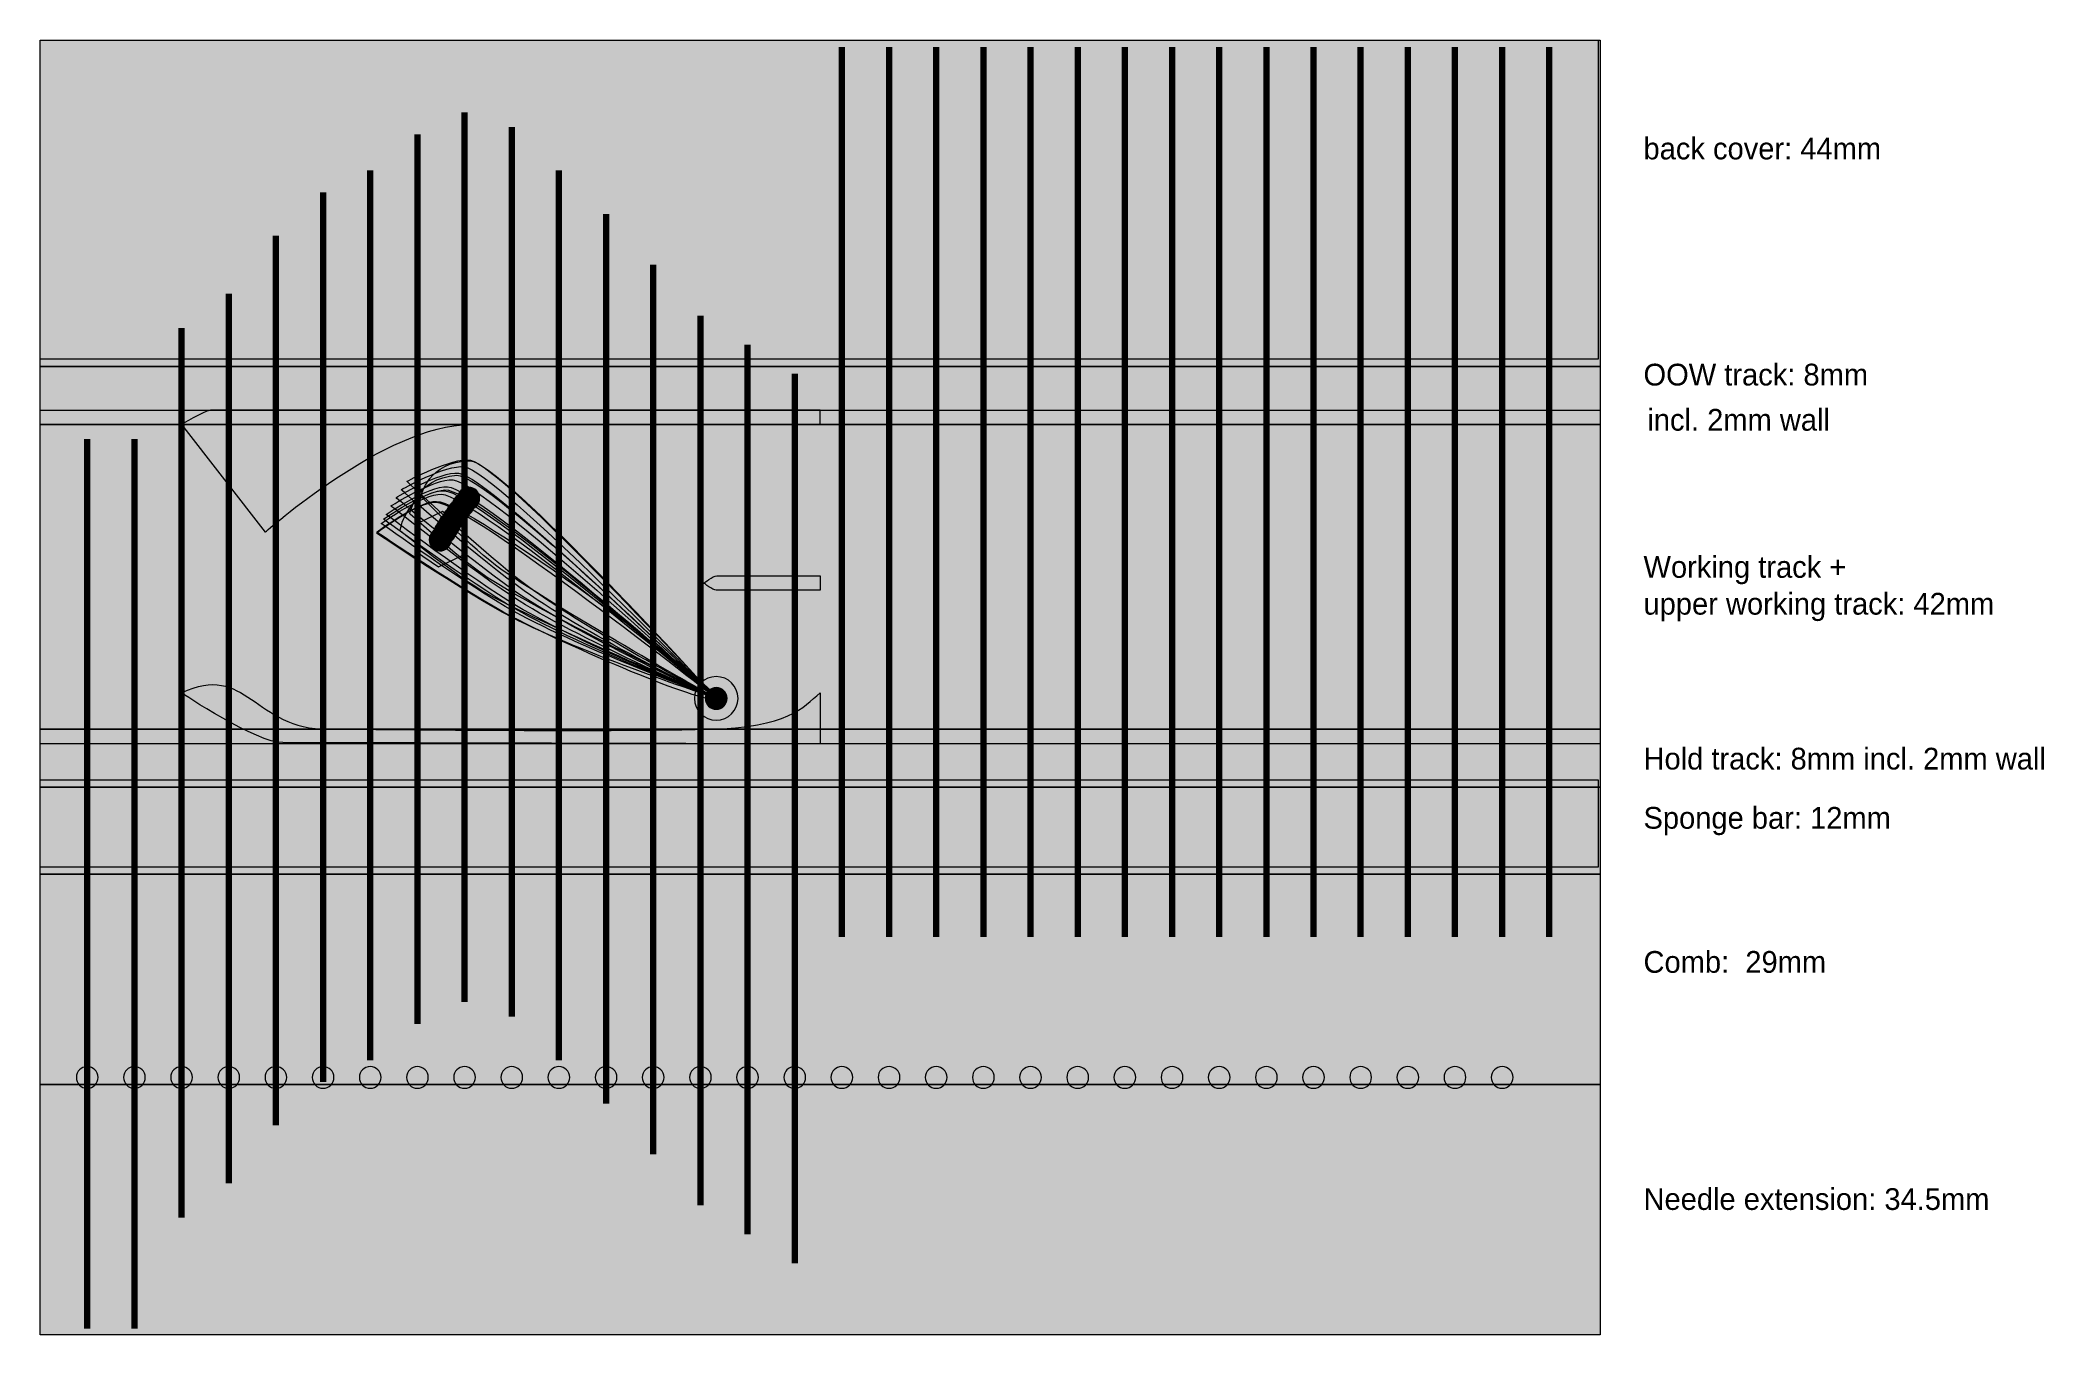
# Model space of a CAD drawing. Header units: inches. Extents: x 0 to 276, y -178 to 0.
import ezdxf

# ---------------------------------------------------------------- set-up
doc = ezdxf.new("R2010")
doc.units = ezdxf.units.IN
doc.header["$MEASUREMENT"] = 0
for name, color, linetype in [('Bed Zones', 7, 'Continuous'), ('Cams', 7, 'Continuous'), ('Needles', 7, 'Continuous'), ('Notes', 7, 'Continuous')]:
    doc.layers.add(name, color=color, linetype=linetype)

msp = doc.modelspace()

# ---------------------------------------------------------------- texts
at = {"layer": 'Notes', "color": 179, "true_color": 0x231f20, "char_height": 2.9972, "attachment_point": 7}
for s, insert in [('\\fMyriad Pro|b0|i0|c0|p34;\\W1;back cover: 44mm', (220.98, -16.49)), ('\\fMyriad Pro|b0|i0|c0|p34;\\W1;OOW track: 8mm', (220.98, -47.66)), ('\\fMyriad Pro|b0|i0|c0|p34;\\W1;incl. 2mm wall', (221.51, -53.89)), ('\\fMyriad Pro|b0|i0|c0|p34;\\W1;Working track + ', (220.98, -75.03)), ('\\fMyriad Pro|b0|i0|c0|p34;\\W1;upper working track: 42mm', (220.98, -80.11)), ('\\fMyriad Pro|b0|i0|c0|p34;\\W1;Hold track: 8mm incl. 2mm wall ', (220.98, -100.6)), ('\\fMyriad Pro|b0|i0|c0|p34;\\W1;Sponge bar: 12mm', (220.98, -109.62)), ('\\fMyriad Pro|b0|i0|c0|p34;\\W1;Comb:  29mm', (220.98, -128.62)), ('\\fMyriad Pro|b0|i0|c0|p34;\\W1;Needle extension: 34.5mm', (220.98, -161.31))]:
    msp.add_mtext(s, dxfattribs=dict(at, insert=insert))

# ---------------------------------------------------------------- blocks, each defined once
blk = doc.blocks.new('block 2')
at = {"layer": 'Bed Zones', "lineweight": 0}
for points in [[(8, -143), (8, -143.83), (7.33, -144.5), (6.5, -144.5), (5.67, -144.5), (5, -143.83), (5, -143), (5, -142.17), (5.67, -141.5), (6.5, -141.5), (7.33, -141.5), (8, -142.17), (8, -143)], [(14.5, -143), (14.5, -143.83), (13.83, -144.5), (13, -144.5), (12.17, -144.5), (11.5, -143.83), (11.5, -143), (11.5, -142.17), (12.17, -141.5), (13, -141.5), (13.83, -141.5), (14.5, -142.17), (14.5, -143)], [(21, -143), (21, -143.83), (20.33, -144.5), (19.5, -144.5), (18.67, -144.5), (18, -143.83), (18, -143), (18, -142.17), (18.67, -141.5), (19.5, -141.5), (20.33, -141.5), (21, -142.17), (21, -143)], [(27.5, -143), (27.5, -143.83), (26.83, -144.5), (26, -144.5), (25.17, -144.5), (24.5, -143.83), (24.5, -143), (24.5, -142.17), (25.17, -141.5), (26, -141.5), (26.83, -141.5), (27.5, -142.17), (27.5, -143)], [(34, -143), (34, -143.83), (33.33, -144.5), (32.5, -144.5), (31.67, -144.5), (31, -143.83), (31, -143), (31, -142.17), (31.67, -141.5), (32.5, -141.5), (33.33, -141.5), (34, -142.17), (34, -143)], [(40.5, -143), (40.5, -143.83), (39.83, -144.5), (39, -144.5), (38.17, -144.5), (37.5, -143.83), (37.5, -143), (37.5, -142.17), (38.17, -141.5), (39, -141.5), (39.83, -141.5), (40.5, -142.17), (40.5, -143)], [(47, -143), (47, -143.83), (46.33, -144.5), (45.5, -144.5), (44.67, -144.5), (44, -143.83), (44, -143), (44, -142.17), (44.67, -141.5), (45.5, -141.5), (46.33, -141.5), (47, -142.17), (47, -143)], [(53.5, -143), (53.5, -143.83), (52.83, -144.5), (52, -144.5), (51.17, -144.5), (50.5, -143.83), (50.5, -143), (50.5, -142.17), (51.17, -141.5), (52, -141.5), (52.83, -141.5), (53.5, -142.17), (53.5, -143)], [(60, -143), (60, -143.83), (59.33, -144.5), (58.5, -144.5), (57.67, -144.5), (57, -143.83), (57, -143), (57, -142.17), (57.67, -141.5), (58.5, -141.5), (59.33, -141.5), (60, -142.17), (60, -143)], [(66.5, -143), (66.5, -143.83), (65.83, -144.5), (65, -144.5), (64.17, -144.5), (63.5, -143.83), (63.5, -143), (63.5, -142.17), (64.17, -141.5), (65, -141.5), (65.83, -141.5), (66.5, -142.17), (66.5, -143)], [(73, -143), (73, -143.83), (72.33, -144.5), (71.5, -144.5), (70.67, -144.5), (70, -143.83), (70, -143), (70, -142.17), (70.67, -141.5), (71.5, -141.5), (72.33, -141.5), (73, -142.17), (73, -143)], [(79.5, -143), (79.5, -143.83), (78.83, -144.5), (78, -144.5), (77.17, -144.5), (76.5, -143.83), (76.5, -143), (76.5, -142.17), (77.17, -141.5), (78, -141.5), (78.83, -141.5), (79.5, -142.17), (79.5, -143)], [(86, -143), (86, -143.83), (85.33, -144.5), (84.5, -144.5), (83.67, -144.5), (83, -143.83), (83, -143), (83, -142.17), (83.67, -141.5), (84.5, -141.5), (85.33, -141.5), (86, -142.17), (86, -143)], [(92.5, -143), (92.5, -143.83), (91.83, -144.5), (91, -144.5), (90.17, -144.5), (89.5, -143.83), (89.5, -143), (89.5, -142.17), (90.17, -141.5), (91, -141.5), (91.83, -141.5), (92.5, -142.17), (92.5, -143)], [(99, -143), (99, -143.83), (98.33, -144.5), (97.5, -144.5), (96.67, -144.5), (96, -143.83), (96, -143), (96, -142.17), (96.67, -141.5), (97.5, -141.5), (98.33, -141.5), (99, -142.17), (99, -143)], [(105.5, -143), (105.5, -143.83), (104.83, -144.5), (104, -144.5), (103.17, -144.5), (102.5, -143.83), (102.5, -143), (102.5, -142.17), (103.17, -141.5), (104, -141.5), (104.83, -141.5), (105.5, -142.17), (105.5, -143)], [(112, -143), (112, -143.83), (111.33, -144.5), (110.5, -144.5), (109.67, -144.5), (109, -143.83), (109, -143), (109, -142.17), (109.67, -141.5), (110.5, -141.5), (111.33, -141.5), (112, -142.17), (112, -143)], [(118.5, -143), (118.5, -143.83), (117.83, -144.5), (117, -144.5), (116.17, -144.5), (115.5, -143.83), (115.5, -143), (115.5, -142.17), (116.17, -141.5), (117, -141.5), (117.83, -141.5), (118.5, -142.17), (118.5, -143)], [(125, -143), (125, -143.83), (124.33, -144.5), (123.5, -144.5), (122.67, -144.5), (122, -143.83), (122, -143), (122, -142.17), (122.67, -141.5), (123.5, -141.5), (124.33, -141.5), (125, -142.17), (125, -143)], [(131.5, -143), (131.5, -143.83), (130.83, -144.5), (130, -144.5), (129.17, -144.5), (128.5, -143.83), (128.5, -143), (128.5, -142.17), (129.17, -141.5), (130, -141.5), (130.83, -141.5), (131.5, -142.17), (131.5, -143)], [(138, -143), (138, -143.83), (137.33, -144.5), (136.5, -144.5), (135.67, -144.5), (135, -143.83), (135, -143), (135, -142.17), (135.67, -141.5), (136.5, -141.5), (137.33, -141.5), (138, -142.17), (138, -143)], [(144.5, -143), (144.5, -143.83), (143.83, -144.5), (143, -144.5), (142.17, -144.5), (141.5, -143.83), (141.5, -143), (141.5, -142.17), (142.17, -141.5), (143, -141.5), (143.83, -141.5), (144.5, -142.17), (144.5, -143)], [(151, -143), (151, -143.83), (150.33, -144.5), (149.5, -144.5), (148.67, -144.5), (148, -143.83), (148, -143), (148, -142.17), (148.67, -141.5), (149.5, -141.5), (150.33, -141.5), (151, -142.17), (151, -143)], [(157.5, -143), (157.5, -143.83), (156.83, -144.5), (156, -144.5), (155.17, -144.5), (154.5, -143.83), (154.5, -143), (154.5, -142.17), (155.17, -141.5), (156, -141.5), (156.83, -141.5), (157.5, -142.17), (157.5, -143)], [(164, -143), (164, -143.83), (163.33, -144.5), (162.5, -144.5), (161.67, -144.5), (161, -143.83), (161, -143), (161, -142.17), (161.67, -141.5), (162.5, -141.5), (163.33, -141.5), (164, -142.17), (164, -143)], [(170.5, -143), (170.5, -143.83), (169.83, -144.5), (169, -144.5), (168.17, -144.5), (167.5, -143.83), (167.5, -143), (167.5, -142.17), (168.17, -141.5), (169, -141.5), (169.83, -141.5), (170.5, -142.17), (170.5, -143)], [(177, -143), (177, -143.83), (176.33, -144.5), (175.5, -144.5), (174.67, -144.5), (174, -143.83), (174, -143), (174, -142.17), (174.67, -141.5), (175.5, -141.5), (176.33, -141.5), (177, -142.17), (177, -143)], [(183.5, -143), (183.5, -143.83), (182.83, -144.5), (182, -144.5), (181.17, -144.5), (180.5, -143.83), (180.5, -143), (180.5, -142.17), (181.17, -141.5), (182, -141.5), (182.83, -141.5), (183.5, -142.17), (183.5, -143)], [(190, -143), (190, -143.83), (189.33, -144.5), (188.5, -144.5), (187.67, -144.5), (187, -143.83), (187, -143), (187, -142.17), (187.67, -141.5), (188.5, -141.5), (189.33, -141.5), (190, -142.17), (190, -143)], [(196.5, -143), (196.5, -143.83), (195.83, -144.5), (195, -144.5), (194.17, -144.5), (193.5, -143.83), (193.5, -143), (193.5, -142.17), (194.17, -141.5), (195, -141.5), (195.83, -141.5), (196.5, -142.17), (196.5, -143)], [(203, -143), (203, -143.83), (202.33, -144.5), (201.5, -144.5), (200.67, -144.5), (200, -143.83), (200, -143), (200, -142.17), (200.67, -141.5), (201.5, -141.5), (202.33, -141.5), (203, -142.17), (203, -143)]]:
    blk.add_open_spline(points, degree=3, knots=[0, 0, 0, 0, 1, 1, 1, 2, 2, 2, 3, 3, 3, 4, 4, 4, 4], dxfattribs=at)
blk = doc.blocks.new('block 3')
at = {"layer": 'Needles', "color": 197, "lineweight": 158, "true_color": 0x652c90}
blk.add_lwpolyline([(6.5, -55), (6.5, -99)], dxfattribs=at)
at = {"layer": 'Needles', "color": 179, "lineweight": 158, "true_color": 0x231f20}
blk.add_lwpolyline([(6.5, -99), (6.5, -102.85)], dxfattribs=at)
at = {"layer": 'Needles', "color": 114, "lineweight": 158, "true_color": 0x00a550}
blk.add_lwpolyline([(6.5, -102.85), (6.5, -168.1)], dxfattribs=at)
at = {"layer": 'Needles', "color": 140, "lineweight": 158, "true_color": 0x00adef}
blk.add_lwpolyline([(6.5, -158.6), (6.5, -168.1)], dxfattribs=at)
at = {"layer": 'Needles', "color": 240, "lineweight": 158, "true_color": 0xed1c24}
blk.add_lwpolyline([(6.5, -168.1), (6.5, -177.6)], dxfattribs=at)
blk = doc.blocks.new('block 4')
at = {"layer": 'Needles', "color": 197, "lineweight": 158, "true_color": 0x652c90}
blk.add_lwpolyline([(13, -55), (13, -99)], dxfattribs=at)
at = {"layer": 'Needles', "color": 179, "lineweight": 158, "true_color": 0x231f20}
blk.add_lwpolyline([(13, -99), (13, -102.85)], dxfattribs=at)
at = {"layer": 'Needles', "color": 114, "lineweight": 158, "true_color": 0x00a550}
blk.add_lwpolyline([(13, -102.85), (13, -168.1)], dxfattribs=at)
at = {"layer": 'Needles', "color": 140, "lineweight": 158, "true_color": 0x00adef}
blk.add_lwpolyline([(13, -158.6), (13, -168.1)], dxfattribs=at)
at = {"layer": 'Needles', "color": 240, "lineweight": 158, "true_color": 0xed1c24}
blk.add_lwpolyline([(13, -168.1), (13, -177.6)], dxfattribs=at)
blk = doc.blocks.new('block 5')
at = {"layer": 'Needles', "color": 197, "lineweight": 158, "true_color": 0x652c90}
blk.add_lwpolyline([(19.5, -39.7), (19.5, -83.7)], dxfattribs=at)
at = {"layer": 'Needles', "color": 179, "lineweight": 158, "true_color": 0x231f20}
blk.add_lwpolyline([(19.5, -83.7), (19.5, -87.55)], dxfattribs=at)
at = {"layer": 'Needles', "color": 114, "lineweight": 158, "true_color": 0x00a550}
blk.add_lwpolyline([(19.5, -87.55), (19.5, -152.8)], dxfattribs=at)
at = {"layer": 'Needles', "color": 140, "lineweight": 158, "true_color": 0x00adef}
blk.add_lwpolyline([(19.5, -143.3), (19.5, -152.8)], dxfattribs=at)
at = {"layer": 'Needles', "color": 240, "lineweight": 158, "true_color": 0xed1c24}
blk.add_lwpolyline([(19.5, -152.8), (19.5, -162.3)], dxfattribs=at)
blk = doc.blocks.new('block 6')
at = {"layer": 'Needles', "color": 197, "lineweight": 158, "true_color": 0x652c90}
blk.add_lwpolyline([(26, -35), (26, -79)], dxfattribs=at)
at = {"layer": 'Needles', "color": 179, "lineweight": 158, "true_color": 0x231f20}
blk.add_lwpolyline([(26, -79), (26, -82.85)], dxfattribs=at)
at = {"layer": 'Needles', "color": 114, "lineweight": 158, "true_color": 0x00a550}
blk.add_lwpolyline([(26, -82.85), (26, -148.1)], dxfattribs=at)
at = {"layer": 'Needles', "color": 140, "lineweight": 158, "true_color": 0x00adef}
blk.add_lwpolyline([(26, -138.6), (26, -148.1)], dxfattribs=at)
at = {"layer": 'Needles', "color": 240, "lineweight": 158, "true_color": 0xed1c24}
blk.add_lwpolyline([(26, -148.1), (26, -157.6)], dxfattribs=at)
blk = doc.blocks.new('block 7')
at = {"layer": 'Needles', "color": 197, "lineweight": 158, "true_color": 0x652c90}
blk.add_lwpolyline([(32.5, -27), (32.5, -71)], dxfattribs=at)
at = {"layer": 'Needles', "color": 179, "lineweight": 158, "true_color": 0x231f20}
blk.add_lwpolyline([(32.5, -71), (32.5, -74.85)], dxfattribs=at)
at = {"layer": 'Needles', "color": 114, "lineweight": 158, "true_color": 0x00a550}
blk.add_lwpolyline([(32.5, -74.85), (32.5, -140.1)], dxfattribs=at)
at = {"layer": 'Needles', "color": 140, "lineweight": 158, "true_color": 0x00adef}
blk.add_lwpolyline([(32.5, -130.6), (32.5, -140.1)], dxfattribs=at)
at = {"layer": 'Needles', "color": 240, "lineweight": 158, "true_color": 0xed1c24}
blk.add_lwpolyline([(32.5, -140.1), (32.5, -149.6)], dxfattribs=at)
blk = doc.blocks.new('block 8')
at = {"layer": 'Needles', "color": 197, "lineweight": 158, "true_color": 0x652c90}
blk.add_lwpolyline([(39, -21), (39, -65)], dxfattribs=at)
at = {"layer": 'Needles', "color": 179, "lineweight": 158, "true_color": 0x231f20}
blk.add_lwpolyline([(39, -65), (39, -68.85)], dxfattribs=at)
at = {"layer": 'Needles', "color": 114, "lineweight": 158, "true_color": 0x00a550}
blk.add_lwpolyline([(39, -68.85), (39, -134.1)], dxfattribs=at)
at = {"layer": 'Needles', "color": 140, "lineweight": 158, "true_color": 0x00adef}
blk.add_lwpolyline([(39, -124.6), (39, -134.1)], dxfattribs=at)
at = {"layer": 'Needles', "color": 240, "lineweight": 158, "true_color": 0xed1c24}
blk.add_lwpolyline([(39, -134.1), (39, -143.6)], dxfattribs=at)
blk = doc.blocks.new('block 9')
at = {"layer": 'Needles', "color": 197, "lineweight": 158, "true_color": 0x652c90}
blk.add_lwpolyline([(45.5, -18), (45.5, -62)], dxfattribs=at)
at = {"layer": 'Needles', "color": 179, "lineweight": 158, "true_color": 0x231f20}
blk.add_lwpolyline([(45.5, -62), (45.5, -65.85)], dxfattribs=at)
at = {"layer": 'Needles', "color": 114, "lineweight": 158, "true_color": 0x00a550}
blk.add_lwpolyline([(45.5, -65.85), (45.5, -131.1)], dxfattribs=at)
at = {"layer": 'Needles', "color": 140, "lineweight": 158, "true_color": 0x00adef}
blk.add_lwpolyline([(45.5, -121.6), (45.5, -131.1)], dxfattribs=at)
at = {"layer": 'Needles', "color": 240, "lineweight": 158, "true_color": 0xed1c24}
blk.add_lwpolyline([(45.5, -131.1), (45.5, -140.6)], dxfattribs=at)
blk = doc.blocks.new('block 10')
at = {"layer": 'Needles', "color": 197, "lineweight": 158, "true_color": 0x652c90}
blk.add_lwpolyline([(52, -13), (52, -57)], dxfattribs=at)
at = {"layer": 'Needles', "color": 179, "lineweight": 158, "true_color": 0x231f20}
blk.add_lwpolyline([(52, -57), (52, -60.85)], dxfattribs=at)
at = {"layer": 'Needles', "color": 114, "lineweight": 158, "true_color": 0x00a550}
blk.add_lwpolyline([(52, -60.85), (52, -126.1)], dxfattribs=at)
at = {"layer": 'Needles', "color": 140, "lineweight": 158, "true_color": 0x00adef}
blk.add_lwpolyline([(52, -116.6), (52, -126.1)], dxfattribs=at)
at = {"layer": 'Needles', "color": 240, "lineweight": 158, "true_color": 0xed1c24}
blk.add_lwpolyline([(52, -126.1), (52, -135.6)], dxfattribs=at)
blk = doc.blocks.new('block 11')
at = {"layer": 'Needles', "color": 197, "lineweight": 158, "true_color": 0x652c90}
blk.add_lwpolyline([(58.5, -10), (58.5, -54)], dxfattribs=at)
at = {"layer": 'Needles', "color": 179, "lineweight": 158, "true_color": 0x231f20}
blk.add_lwpolyline([(58.5, -54), (58.5, -57.85)], dxfattribs=at)
at = {"layer": 'Needles', "color": 114, "lineweight": 158, "true_color": 0x00a550}
blk.add_lwpolyline([(58.5, -57.85), (58.5, -123.1)], dxfattribs=at)
at = {"layer": 'Needles', "color": 140, "lineweight": 158, "true_color": 0x00adef}
blk.add_lwpolyline([(58.5, -113.6), (58.5, -123.1)], dxfattribs=at)
at = {"layer": 'Needles', "color": 240, "lineweight": 158, "true_color": 0xed1c24}
blk.add_lwpolyline([(58.5, -123.1), (58.5, -132.6)], dxfattribs=at)
blk = doc.blocks.new('block 12')
at = {"layer": 'Needles', "color": 197, "lineweight": 158, "true_color": 0x652c90}
blk.add_lwpolyline([(65, -12), (65, -56)], dxfattribs=at)
at = {"layer": 'Needles', "color": 179, "lineweight": 158, "true_color": 0x231f20}
blk.add_lwpolyline([(65, -56), (65, -59.85)], dxfattribs=at)
at = {"layer": 'Needles', "color": 114, "lineweight": 158, "true_color": 0x00a550}
blk.add_lwpolyline([(65, -59.85), (65, -125.1)], dxfattribs=at)
at = {"layer": 'Needles', "color": 140, "lineweight": 158, "true_color": 0x00adef}
blk.add_lwpolyline([(65, -115.6), (65, -125.1)], dxfattribs=at)
at = {"layer": 'Needles', "color": 240, "lineweight": 158, "true_color": 0xed1c24}
blk.add_lwpolyline([(65, -125.1), (65, -134.6)], dxfattribs=at)
blk = doc.blocks.new('block 13')
at = {"layer": 'Needles', "color": 197, "lineweight": 158, "true_color": 0x652c90}
blk.add_lwpolyline([(71.5, -18), (71.5, -62)], dxfattribs=at)
at = {"layer": 'Needles', "color": 179, "lineweight": 158, "true_color": 0x231f20}
blk.add_lwpolyline([(71.5, -62), (71.5, -65.85)], dxfattribs=at)
at = {"layer": 'Needles', "color": 114, "lineweight": 158, "true_color": 0x00a550}
blk.add_lwpolyline([(71.5, -65.85), (71.5, -131.1)], dxfattribs=at)
at = {"layer": 'Needles', "color": 140, "lineweight": 158, "true_color": 0x00adef}
blk.add_lwpolyline([(71.5, -121.6), (71.5, -131.1)], dxfattribs=at)
at = {"layer": 'Needles', "color": 240, "lineweight": 158, "true_color": 0xed1c24}
blk.add_lwpolyline([(71.5, -131.1), (71.5, -140.6)], dxfattribs=at)
blk = doc.blocks.new('block 14')
at = {"layer": 'Needles', "color": 197, "lineweight": 158, "true_color": 0x652c90}
blk.add_lwpolyline([(78, -24), (78, -68)], dxfattribs=at)
at = {"layer": 'Needles', "color": 179, "lineweight": 158, "true_color": 0x231f20}
blk.add_lwpolyline([(78, -68), (78, -71.85)], dxfattribs=at)
at = {"layer": 'Needles', "color": 114, "lineweight": 158, "true_color": 0x00a550}
blk.add_lwpolyline([(78, -71.85), (78, -137.1)], dxfattribs=at)
at = {"layer": 'Needles', "color": 140, "lineweight": 158, "true_color": 0x00adef}
blk.add_lwpolyline([(78, -127.6), (78, -137.1)], dxfattribs=at)
at = {"layer": 'Needles', "color": 240, "lineweight": 158, "true_color": 0xed1c24}
blk.add_lwpolyline([(78, -137.1), (78, -146.6)], dxfattribs=at)
blk = doc.blocks.new('block 15')
at = {"layer": 'Needles', "color": 197, "lineweight": 158, "true_color": 0x652c90}
blk.add_lwpolyline([(84.5, -31), (84.5, -75)], dxfattribs=at)
at = {"layer": 'Needles', "color": 179, "lineweight": 158, "true_color": 0x231f20}
blk.add_lwpolyline([(84.5, -75), (84.5, -78.85)], dxfattribs=at)
at = {"layer": 'Needles', "color": 114, "lineweight": 158, "true_color": 0x00a550}
blk.add_lwpolyline([(84.5, -78.85), (84.5, -144.1)], dxfattribs=at)
at = {"layer": 'Needles', "color": 140, "lineweight": 158, "true_color": 0x00adef}
blk.add_lwpolyline([(84.5, -134.6), (84.5, -144.1)], dxfattribs=at)
at = {"layer": 'Needles', "color": 240, "lineweight": 158, "true_color": 0xed1c24}
blk.add_lwpolyline([(84.5, -144.1), (84.5, -153.6)], dxfattribs=at)
blk = doc.blocks.new('block 16')
at = {"layer": 'Needles', "color": 197, "lineweight": 158, "true_color": 0x652c90}
blk.add_lwpolyline([(91, -38), (91, -82)], dxfattribs=at)
at = {"layer": 'Needles', "color": 179, "lineweight": 158, "true_color": 0x231f20}
blk.add_lwpolyline([(91, -82), (91, -85.85)], dxfattribs=at)
at = {"layer": 'Needles', "color": 114, "lineweight": 158, "true_color": 0x00a550}
blk.add_lwpolyline([(91, -85.85), (91, -151.1)], dxfattribs=at)
at = {"layer": 'Needles', "color": 140, "lineweight": 158, "true_color": 0x00adef}
blk.add_lwpolyline([(91, -141.6), (91, -151.1)], dxfattribs=at)
at = {"layer": 'Needles', "color": 240, "lineweight": 158, "true_color": 0xed1c24}
blk.add_lwpolyline([(91, -151.1), (91, -160.6)], dxfattribs=at)
blk = doc.blocks.new('block 17')
at = {"layer": 'Needles', "color": 197, "lineweight": 158, "true_color": 0x652c90}
blk.add_lwpolyline([(97.5, -42), (97.5, -86)], dxfattribs=at)
at = {"layer": 'Needles', "color": 179, "lineweight": 158, "true_color": 0x231f20}
blk.add_lwpolyline([(97.5, -86), (97.5, -89.85)], dxfattribs=at)
at = {"layer": 'Needles', "color": 114, "lineweight": 158, "true_color": 0x00a550}
blk.add_lwpolyline([(97.5, -89.85), (97.5, -155.1)], dxfattribs=at)
at = {"layer": 'Needles', "color": 140, "lineweight": 158, "true_color": 0x00adef}
blk.add_lwpolyline([(97.5, -145.6), (97.5, -155.1)], dxfattribs=at)
at = {"layer": 'Needles', "color": 240, "lineweight": 158, "true_color": 0xed1c24}
blk.add_lwpolyline([(97.5, -155.1), (97.5, -164.6)], dxfattribs=at)
blk = doc.blocks.new('block 18')
at = {"layer": 'Needles', "color": 197, "lineweight": 158, "true_color": 0x652c90}
blk.add_lwpolyline([(104, -46), (104, -90)], dxfattribs=at)
at = {"layer": 'Needles', "color": 179, "lineweight": 158, "true_color": 0x231f20}
blk.add_lwpolyline([(104, -90), (104, -93.85)], dxfattribs=at)
at = {"layer": 'Needles', "color": 114, "lineweight": 158, "true_color": 0x00a550}
blk.add_lwpolyline([(104, -93.85), (104, -159.1)], dxfattribs=at)
at = {"layer": 'Needles', "color": 140, "lineweight": 158, "true_color": 0x00adef}
blk.add_lwpolyline([(104, -149.6), (104, -159.1)], dxfattribs=at)
at = {"layer": 'Needles', "color": 240, "lineweight": 158, "true_color": 0xed1c24}
blk.add_lwpolyline([(104, -159.1), (104, -168.6)], dxfattribs=at)
blk = doc.blocks.new('block 19')
at = {"layer": 'Needles', "color": 197, "lineweight": 158, "true_color": 0x652c90}
blk.add_lwpolyline([(110.5, -1), (110.5, -45)], dxfattribs=at)
at = {"layer": 'Needles', "color": 179, "lineweight": 158, "true_color": 0x231f20}
blk.add_lwpolyline([(110.5, -45), (110.5, -48.85)], dxfattribs=at)
at = {"layer": 'Needles', "color": 114, "lineweight": 158, "true_color": 0x00a550}
blk.add_lwpolyline([(110.5, -48.85), (110.5, -114.1)], dxfattribs=at)
at = {"layer": 'Needles', "color": 140, "lineweight": 158, "true_color": 0x00adef}
blk.add_lwpolyline([(110.5, -104.6), (110.5, -114.1)], dxfattribs=at)
at = {"layer": 'Needles', "color": 240, "lineweight": 158, "true_color": 0xed1c24}
blk.add_lwpolyline([(110.5, -114.1), (110.5, -123.6)], dxfattribs=at)
blk = doc.blocks.new('block 20')
at = {"layer": 'Needles', "color": 197, "lineweight": 158, "true_color": 0x652c90}
blk.add_lwpolyline([(117, -1), (117, -45)], dxfattribs=at)
at = {"layer": 'Needles', "color": 179, "lineweight": 158, "true_color": 0x231f20}
blk.add_lwpolyline([(117, -45), (117, -48.85)], dxfattribs=at)
at = {"layer": 'Needles', "color": 114, "lineweight": 158, "true_color": 0x00a550}
blk.add_lwpolyline([(117, -48.85), (117, -114.1)], dxfattribs=at)
at = {"layer": 'Needles', "color": 140, "lineweight": 158, "true_color": 0x00adef}
blk.add_lwpolyline([(117, -104.6), (117, -114.1)], dxfattribs=at)
at = {"layer": 'Needles', "color": 240, "lineweight": 158, "true_color": 0xed1c24}
blk.add_lwpolyline([(117, -114.1), (117, -123.6)], dxfattribs=at)
blk = doc.blocks.new('block 21')
at = {"layer": 'Needles', "color": 197, "lineweight": 158, "true_color": 0x652c90}
blk.add_lwpolyline([(123.5, -1), (123.5, -45)], dxfattribs=at)
at = {"layer": 'Needles', "color": 179, "lineweight": 158, "true_color": 0x231f20}
blk.add_lwpolyline([(123.5, -45), (123.5, -48.85)], dxfattribs=at)
at = {"layer": 'Needles', "color": 114, "lineweight": 158, "true_color": 0x00a550}
blk.add_lwpolyline([(123.5, -48.85), (123.5, -114.1)], dxfattribs=at)
at = {"layer": 'Needles', "color": 140, "lineweight": 158, "true_color": 0x00adef}
blk.add_lwpolyline([(123.5, -104.6), (123.5, -114.1)], dxfattribs=at)
at = {"layer": 'Needles', "color": 240, "lineweight": 158, "true_color": 0xed1c24}
blk.add_lwpolyline([(123.5, -114.1), (123.5, -123.6)], dxfattribs=at)
blk = doc.blocks.new('block 22')
at = {"layer": 'Needles', "color": 197, "lineweight": 158, "true_color": 0x652c90}
blk.add_lwpolyline([(130, -1), (130, -45)], dxfattribs=at)
at = {"layer": 'Needles', "color": 179, "lineweight": 158, "true_color": 0x231f20}
blk.add_lwpolyline([(130, -45), (130, -48.85)], dxfattribs=at)
at = {"layer": 'Needles', "color": 114, "lineweight": 158, "true_color": 0x00a550}
blk.add_lwpolyline([(130, -48.85), (130, -114.1)], dxfattribs=at)
at = {"layer": 'Needles', "color": 140, "lineweight": 158, "true_color": 0x00adef}
blk.add_lwpolyline([(130, -104.6), (130, -114.1)], dxfattribs=at)
at = {"layer": 'Needles', "color": 240, "lineweight": 158, "true_color": 0xed1c24}
blk.add_lwpolyline([(130, -114.1), (130, -123.6)], dxfattribs=at)
blk = doc.blocks.new('block 23')
at = {"layer": 'Needles', "color": 197, "lineweight": 158, "true_color": 0x652c90}
blk.add_lwpolyline([(136.5, -1), (136.5, -45)], dxfattribs=at)
at = {"layer": 'Needles', "color": 179, "lineweight": 158, "true_color": 0x231f20}
blk.add_lwpolyline([(136.5, -45), (136.5, -48.85)], dxfattribs=at)
at = {"layer": 'Needles', "color": 114, "lineweight": 158, "true_color": 0x00a550}
blk.add_lwpolyline([(136.5, -48.85), (136.5, -114.1)], dxfattribs=at)
at = {"layer": 'Needles', "color": 140, "lineweight": 158, "true_color": 0x00adef}
blk.add_lwpolyline([(136.5, -104.6), (136.5, -114.1)], dxfattribs=at)
at = {"layer": 'Needles', "color": 240, "lineweight": 158, "true_color": 0xed1c24}
blk.add_lwpolyline([(136.5, -114.1), (136.5, -123.6)], dxfattribs=at)
blk = doc.blocks.new('block 24')
at = {"layer": 'Needles', "color": 197, "lineweight": 158, "true_color": 0x652c90}
blk.add_lwpolyline([(143, -1), (143, -45)], dxfattribs=at)
at = {"layer": 'Needles', "color": 179, "lineweight": 158, "true_color": 0x231f20}
blk.add_lwpolyline([(143, -45), (143, -48.85)], dxfattribs=at)
at = {"layer": 'Needles', "color": 114, "lineweight": 158, "true_color": 0x00a550}
blk.add_lwpolyline([(143, -48.85), (143, -114.1)], dxfattribs=at)
at = {"layer": 'Needles', "color": 140, "lineweight": 158, "true_color": 0x00adef}
blk.add_lwpolyline([(143, -104.6), (143, -114.1)], dxfattribs=at)
at = {"layer": 'Needles', "color": 240, "lineweight": 158, "true_color": 0xed1c24}
blk.add_lwpolyline([(143, -114.1), (143, -123.6)], dxfattribs=at)
blk = doc.blocks.new('block 25')
at = {"layer": 'Needles', "color": 197, "lineweight": 158, "true_color": 0x652c90}
blk.add_lwpolyline([(149.5, -1), (149.5, -45)], dxfattribs=at)
at = {"layer": 'Needles', "color": 179, "lineweight": 158, "true_color": 0x231f20}
blk.add_lwpolyline([(149.5, -45), (149.5, -48.85)], dxfattribs=at)
at = {"layer": 'Needles', "color": 114, "lineweight": 158, "true_color": 0x00a550}
blk.add_lwpolyline([(149.5, -48.85), (149.5, -114.1)], dxfattribs=at)
at = {"layer": 'Needles', "color": 140, "lineweight": 158, "true_color": 0x00adef}
blk.add_lwpolyline([(149.5, -104.6), (149.5, -114.1)], dxfattribs=at)
at = {"layer": 'Needles', "color": 240, "lineweight": 158, "true_color": 0xed1c24}
blk.add_lwpolyline([(149.5, -114.1), (149.5, -123.6)], dxfattribs=at)
blk = doc.blocks.new('block 26')
at = {"layer": 'Needles', "color": 197, "lineweight": 158, "true_color": 0x652c90}
blk.add_lwpolyline([(156, -1), (156, -45)], dxfattribs=at)
at = {"layer": 'Needles', "color": 179, "lineweight": 158, "true_color": 0x231f20}
blk.add_lwpolyline([(156, -45), (156, -48.85)], dxfattribs=at)
at = {"layer": 'Needles', "color": 114, "lineweight": 158, "true_color": 0x00a550}
blk.add_lwpolyline([(156, -48.85), (156, -114.1)], dxfattribs=at)
at = {"layer": 'Needles', "color": 140, "lineweight": 158, "true_color": 0x00adef}
blk.add_lwpolyline([(156, -104.6), (156, -114.1)], dxfattribs=at)
at = {"layer": 'Needles', "color": 240, "lineweight": 158, "true_color": 0xed1c24}
blk.add_lwpolyline([(156, -114.1), (156, -123.6)], dxfattribs=at)
blk = doc.blocks.new('block 27')
at = {"layer": 'Needles', "color": 197, "lineweight": 158, "true_color": 0x652c90}
blk.add_lwpolyline([(162.5, -1), (162.5, -45)], dxfattribs=at)
at = {"layer": 'Needles', "color": 179, "lineweight": 158, "true_color": 0x231f20}
blk.add_lwpolyline([(162.5, -45), (162.5, -48.85)], dxfattribs=at)
at = {"layer": 'Needles', "color": 114, "lineweight": 158, "true_color": 0x00a550}
blk.add_lwpolyline([(162.5, -48.85), (162.5, -114.1)], dxfattribs=at)
at = {"layer": 'Needles', "color": 140, "lineweight": 158, "true_color": 0x00adef}
blk.add_lwpolyline([(162.5, -104.6), (162.5, -114.1)], dxfattribs=at)
at = {"layer": 'Needles', "color": 240, "lineweight": 158, "true_color": 0xed1c24}
blk.add_lwpolyline([(162.5, -114.1), (162.5, -123.6)], dxfattribs=at)
blk = doc.blocks.new('block 28')
at = {"layer": 'Needles', "color": 197, "lineweight": 158, "true_color": 0x652c90}
blk.add_lwpolyline([(169, -1), (169, -45)], dxfattribs=at)
at = {"layer": 'Needles', "color": 179, "lineweight": 158, "true_color": 0x231f20}
blk.add_lwpolyline([(169, -45), (169, -48.85)], dxfattribs=at)
at = {"layer": 'Needles', "color": 114, "lineweight": 158, "true_color": 0x00a550}
blk.add_lwpolyline([(169, -48.85), (169, -114.1)], dxfattribs=at)
at = {"layer": 'Needles', "color": 140, "lineweight": 158, "true_color": 0x00adef}
blk.add_lwpolyline([(169, -104.6), (169, -114.1)], dxfattribs=at)
at = {"layer": 'Needles', "color": 240, "lineweight": 158, "true_color": 0xed1c24}
blk.add_lwpolyline([(169, -114.1), (169, -123.6)], dxfattribs=at)
blk = doc.blocks.new('block 29')
at = {"layer": 'Needles', "color": 197, "lineweight": 158, "true_color": 0x652c90}
blk.add_lwpolyline([(175.5, -1), (175.5, -45)], dxfattribs=at)
at = {"layer": 'Needles', "color": 179, "lineweight": 158, "true_color": 0x231f20}
blk.add_lwpolyline([(175.5, -45), (175.5, -48.85)], dxfattribs=at)
at = {"layer": 'Needles', "color": 114, "lineweight": 158, "true_color": 0x00a550}
blk.add_lwpolyline([(175.5, -48.85), (175.5, -114.1)], dxfattribs=at)
at = {"layer": 'Needles', "color": 140, "lineweight": 158, "true_color": 0x00adef}
blk.add_lwpolyline([(175.5, -104.6), (175.5, -114.1)], dxfattribs=at)
at = {"layer": 'Needles', "color": 240, "lineweight": 158, "true_color": 0xed1c24}
blk.add_lwpolyline([(175.5, -114.1), (175.5, -123.6)], dxfattribs=at)
blk = doc.blocks.new('block 30')
at = {"layer": 'Needles', "color": 197, "lineweight": 158, "true_color": 0x652c90}
blk.add_lwpolyline([(182, -1), (182, -45)], dxfattribs=at)
at = {"layer": 'Needles', "color": 179, "lineweight": 158, "true_color": 0x231f20}
blk.add_lwpolyline([(182, -45), (182, -48.85)], dxfattribs=at)
at = {"layer": 'Needles', "color": 114, "lineweight": 158, "true_color": 0x00a550}
blk.add_lwpolyline([(182, -48.85), (182, -114.1)], dxfattribs=at)
at = {"layer": 'Needles', "color": 140, "lineweight": 158, "true_color": 0x00adef}
blk.add_lwpolyline([(182, -104.6), (182, -114.1)], dxfattribs=at)
at = {"layer": 'Needles', "color": 240, "lineweight": 158, "true_color": 0xed1c24}
blk.add_lwpolyline([(182, -114.1), (182, -123.6)], dxfattribs=at)
blk = doc.blocks.new('block 31')
at = {"layer": 'Needles', "color": 197, "lineweight": 158, "true_color": 0x652c90}
blk.add_lwpolyline([(188.5, -1), (188.5, -45)], dxfattribs=at)
at = {"layer": 'Needles', "color": 179, "lineweight": 158, "true_color": 0x231f20}
blk.add_lwpolyline([(188.5, -45), (188.5, -48.85)], dxfattribs=at)
at = {"layer": 'Needles', "color": 114, "lineweight": 158, "true_color": 0x00a550}
blk.add_lwpolyline([(188.5, -48.85), (188.5, -114.1)], dxfattribs=at)
at = {"layer": 'Needles', "color": 140, "lineweight": 158, "true_color": 0x00adef}
blk.add_lwpolyline([(188.5, -104.6), (188.5, -114.1)], dxfattribs=at)
at = {"layer": 'Needles', "color": 240, "lineweight": 158, "true_color": 0xed1c24}
blk.add_lwpolyline([(188.5, -114.1), (188.5, -123.6)], dxfattribs=at)
blk = doc.blocks.new('block 32')
at = {"layer": 'Needles', "color": 197, "lineweight": 158, "true_color": 0x652c90}
blk.add_lwpolyline([(195, -1), (195, -45)], dxfattribs=at)
at = {"layer": 'Needles', "color": 179, "lineweight": 158, "true_color": 0x231f20}
blk.add_lwpolyline([(195, -45), (195, -48.85)], dxfattribs=at)
at = {"layer": 'Needles', "color": 114, "lineweight": 158, "true_color": 0x00a550}
blk.add_lwpolyline([(195, -48.85), (195, -114.1)], dxfattribs=at)
at = {"layer": 'Needles', "color": 140, "lineweight": 158, "true_color": 0x00adef}
blk.add_lwpolyline([(195, -104.6), (195, -114.1)], dxfattribs=at)
at = {"layer": 'Needles', "color": 240, "lineweight": 158, "true_color": 0xed1c24}
blk.add_lwpolyline([(195, -114.1), (195, -123.6)], dxfattribs=at)
blk = doc.blocks.new('block 33')
at = {"layer": 'Needles', "color": 197, "lineweight": 158, "true_color": 0x652c90}
blk.add_lwpolyline([(201.5, -1), (201.5, -45)], dxfattribs=at)
at = {"layer": 'Needles', "color": 179, "lineweight": 158, "true_color": 0x231f20}
blk.add_lwpolyline([(201.5, -45), (201.5, -48.85)], dxfattribs=at)
at = {"layer": 'Needles', "color": 114, "lineweight": 158, "true_color": 0x00a550}
blk.add_lwpolyline([(201.5, -48.85), (201.5, -114.1)], dxfattribs=at)
at = {"layer": 'Needles', "color": 140, "lineweight": 158, "true_color": 0x00adef}
blk.add_lwpolyline([(201.5, -104.6), (201.5, -114.1)], dxfattribs=at)
at = {"layer": 'Needles', "color": 240, "lineweight": 158, "true_color": 0xed1c24}
blk.add_lwpolyline([(201.5, -114.1), (201.5, -123.6)], dxfattribs=at)
blk = doc.blocks.new('block 34')
at = {"layer": 'Needles', "color": 197, "lineweight": 158, "true_color": 0x652c90}
blk.add_lwpolyline([(208, -1), (208, -45)], dxfattribs=at)
at = {"layer": 'Needles', "color": 179, "lineweight": 158, "true_color": 0x231f20}
blk.add_lwpolyline([(208, -45), (208, -48.85)], dxfattribs=at)
at = {"layer": 'Needles', "color": 114, "lineweight": 158, "true_color": 0x00a550}
blk.add_lwpolyline([(208, -48.85), (208, -114.1)], dxfattribs=at)
at = {"layer": 'Needles', "color": 140, "lineweight": 158, "true_color": 0x00adef}
blk.add_lwpolyline([(208, -104.6), (208, -114.1)], dxfattribs=at)
at = {"layer": 'Needles', "color": 240, "lineweight": 158, "true_color": 0xed1c24}
blk.add_lwpolyline([(208, -114.1), (208, -123.6)], dxfattribs=at)
blk = doc.blocks.new('block 38')
at = {"layer": 'Cams', "true_color": 0x262261}
h = blk.add_hatch(color=179, dxfattribs=at)
h.dxf.hatch_style = 2
edge = h.paths.add_edge_path()
edge.add_spline(control_points=[(59.25, -58), (53.5, -58), (52.5, -62.92), (52.5, -62.92), (52.5, -62.92), (59.81, -70.37), (63.5, -72.92), (72.54, -79.17), (93.19, -90.75), (93.19, -90.75), (93.19, -90.75), (63.5, -58), (59.25, -58)], knot_values=[0, 0, 0, 0, 1, 1, 1, 2, 2, 2, 3, 3, 3, 4, 4, 4, 4], degree=3, periodic=1)
h = blk.add_hatch(color=179, dxfattribs=at)
h.dxf.hatch_style = 2
edge = h.paths.add_edge_path()
edge.add_spline(control_points=[(60.5, -63.25), (60.5, -64.08), (59.83, -64.75), (59, -64.75), (58.17, -64.75), (57.5, -64.08), (57.5, -63.25), (57.5, -62.42), (58.17, -61.75), (59, -61.75), (59.83, -61.75), (60.5, -62.42), (60.5, -63.25)], knot_values=[0, 0, 0, 0, 1, 1, 1, 2, 2, 2, 3, 3, 3, 4, 4, 4, 4], degree=3, periodic=1)
at = {"layer": 'Cams', "lineweight": 0}
for points in [[(59.25, -58), (53.5, -58), (52.5, -62.92), (52.5, -62.92), (52.5, -62.92), (59.81, -70.37), (63.5, -72.92), (72.54, -79.17), (93.19, -90.75), (93.19, -90.75), (93.19, -90.75), (63.5, -58), (59.25, -58)], [(60.5, -63.25), (60.5, -64.08), (59.83, -64.75), (59, -64.75), (58.17, -64.75), (57.5, -64.08), (57.5, -63.25), (57.5, -62.42), (58.17, -61.75), (59, -61.75), (59.83, -61.75), (60.5, -62.42), (60.5, -63.25)]]:
    blk.add_open_spline(points, degree=3, knots=[0, 0, 0, 0, 1, 1, 1, 2, 2, 2, 3, 3, 3, 4, 4, 4, 4], dxfattribs=at)
blk = doc.blocks.new('block 39')
at = {"layer": 'Cams', "true_color": 0x262261}
h = blk.add_hatch(color=179, dxfattribs=at)
h.dxf.hatch_style = 2
edge = h.paths.add_edge_path()
edge.add_spline(control_points=[(57.43, -60), (51.68, -60.34), (50.97, -65.31), (50.97, -65.31), (50.97, -65.31), (58.69, -72.33), (62.52, -74.66), (71.91, -80.37), (93.19, -90.75), (93.19, -90.75), (93.19, -90.75), (61.67, -59.76), (57.43, -60)], knot_values=[0, 0, 0, 0, 1, 1, 1, 2, 2, 2, 3, 3, 3, 4, 4, 4, 4], degree=3, periodic=1)
h = blk.add_hatch(color=179, dxfattribs=at)
h.dxf.hatch_style = 2
edge = h.paths.add_edge_path()
edge.add_spline(control_points=[(58.97, -65.17), (59.02, -66), (58.39, -66.71), (57.56, -66.76), (56.74, -66.81), (56.03, -66.17), (55.98, -65.35), (55.93, -64.52), (56.56, -63.81), (57.39, -63.76), (58.22, -63.72), (58.93, -64.35), (58.97, -65.17)], knot_values=[0, 0, 0, 0, 1, 1, 1, 2, 2, 2, 3, 3, 3, 4, 4, 4, 4], degree=3, periodic=1)
at = {"layer": 'Cams', "lineweight": 0}
for points in [[(57.43, -60), (51.68, -60.34), (50.97, -65.31), (50.97, -65.31), (50.97, -65.31), (58.69, -72.33), (62.52, -74.66), (71.91, -80.37), (93.19, -90.75), (93.19, -90.75), (93.19, -90.75), (61.67, -59.76), (57.43, -60)], [(58.97, -65.17), (59.02, -66), (58.39, -66.71), (57.56, -66.76), (56.74, -66.81), (56.03, -66.17), (55.98, -65.35), (55.93, -64.52), (56.56, -63.81), (57.39, -63.76), (58.22, -63.72), (58.93, -64.35), (58.97, -65.17)]]:
    blk.add_open_spline(points, degree=3, knots=[0, 0, 0, 0, 1, 1, 1, 2, 2, 2, 3, 3, 3, 4, 4, 4, 4], dxfattribs=at)
blk = doc.blocks.new('block 40')
at = {"layer": 'Cams', "true_color": 0x262261}
h = blk.add_hatch(color=179, dxfattribs=at)
h.dxf.hatch_style = 2
edge = h.paths.add_edge_path()
edge.add_spline(control_points=[(55.79, -62.01), (50.08, -62.66), (49.64, -67.66), (49.64, -67.66), (49.64, -67.66), (57.73, -74.25), (61.69, -76.37), (71.37, -81.56), (93.19, -90.75), (93.19, -90.75), (93.19, -90.75), (60.02, -61.54), (55.79, -62.01)], knot_values=[0, 0, 0, 0, 1, 1, 1, 2, 2, 2, 3, 3, 3, 4, 4, 4, 4], degree=3, periodic=1)
h = blk.add_hatch(color=179, dxfattribs=at)
h.dxf.hatch_style = 2
edge = h.paths.add_edge_path()
edge.add_spline(control_points=[(57.62, -67.09), (57.72, -67.91), (57.12, -68.65), (56.3, -68.75), (55.48, -68.84), (54.73, -68.25), (54.64, -67.42), (54.55, -66.6), (55.14, -65.86), (55.96, -65.77), (56.79, -65.67), (57.53, -66.27), (57.62, -67.09)], knot_values=[0, 0, 0, 0, 1, 1, 1, 2, 2, 2, 3, 3, 3, 4, 4, 4, 4], degree=3, periodic=1)
at = {"layer": 'Cams', "lineweight": 0}
for points in [[(55.79, -62.01), (50.08, -62.66), (49.64, -67.66), (49.64, -67.66), (49.64, -67.66), (57.73, -74.25), (61.69, -76.37), (71.37, -81.56), (93.19, -90.75), (93.19, -90.75), (93.19, -90.75), (60.02, -61.54), (55.79, -62.01)], [(57.62, -67.09), (57.72, -67.91), (57.12, -68.65), (56.3, -68.75), (55.48, -68.84), (54.73, -68.25), (54.64, -67.42), (54.55, -66.6), (55.14, -65.86), (55.96, -65.77), (56.79, -65.67), (57.53, -66.27), (57.62, -67.09)]]:
    blk.add_open_spline(points, degree=3, knots=[0, 0, 0, 0, 1, 1, 1, 2, 2, 2, 3, 3, 3, 4, 4, 4, 4], dxfattribs=at)
blk = doc.blocks.new('block 41')
at = {"layer": 'Cams', "true_color": 0x262261}
h = blk.add_hatch(color=179, dxfattribs=at)
h.dxf.hatch_style = 2
edge = h.paths.add_edge_path()
edge.add_spline(control_points=[(54.56, -63.69), (52.01, -63.66), (46.35, -67.97), (46.35, -67.97), (46.35, -67.97), (58.77, -76.33), (65, -79.56), (74.76, -84.62), (93.19, -90.75), (93.19, -90.75), (93.19, -90.75), (59.03, -63.75), (54.56, -63.69)], knot_values=[0, 0, 0, 0, 1, 1, 1, 2, 2, 2, 3, 3, 3, 4, 4, 4, 4], degree=3, periodic=1)
h = blk.add_hatch(color=179, dxfattribs=at)
h.dxf.hatch_style = 2
edge = h.paths.add_edge_path()
edge.add_spline(control_points=[(56.61, -68.68), (56.74, -69.5), (56.18, -70.27), (55.37, -70.4), (54.55, -70.53), (53.78, -69.97), (53.65, -69.15), (53.52, -68.33), (54.08, -67.56), (54.9, -67.43), (55.72, -67.3), (56.48, -67.86), (56.61, -68.68)], knot_values=[0, 0, 0, 0, 1, 1, 1, 2, 2, 2, 3, 3, 3, 4, 4, 4, 4], degree=3, periodic=1)
at = {"layer": 'Cams', "lineweight": 0}
for points in [[(54.56, -63.69), (52.01, -63.66), (46.35, -67.97), (46.35, -67.97), (46.35, -67.97), (58.77, -76.33), (65, -79.56), (74.76, -84.62), (93.19, -90.75), (93.19, -90.75), (93.19, -90.75), (59.03, -63.75), (54.56, -63.69)], [(56.61, -68.68), (56.74, -69.5), (56.18, -70.27), (55.37, -70.4), (54.55, -70.53), (53.78, -69.97), (53.65, -69.15), (53.52, -68.33), (54.08, -67.56), (54.9, -67.43), (55.72, -67.3), (56.48, -67.86), (56.61, -68.68)]]:
    blk.add_open_spline(points, degree=3, knots=[0, 0, 0, 0, 1, 1, 1, 2, 2, 2, 3, 3, 3, 4, 4, 4, 4], dxfattribs=at)
blk = doc.blocks.new('block 42')
at = {"layer": 'Cams', "true_color": 0x262261}
h = blk.add_hatch(color=179, dxfattribs=at)
h.dxf.hatch_style = 2
edge = h.paths.add_edge_path()
edge.add_spline(control_points=[(55.71, -62.12), (53.16, -61.98), (47.33, -66.05), (47.33, -66.05), (47.33, -66.05), (59.4, -74.92), (65.49, -78.41), (75.03, -83.87), (93.19, -90.75), (93.19, -90.75), (93.19, -90.75), (60.17, -62.36), (55.71, -62.12)], knot_values=[0, 0, 0, 0, 1, 1, 1, 2, 2, 2, 3, 3, 3, 4, 4, 4, 4], degree=3, periodic=1)
h = blk.add_hatch(color=179, dxfattribs=at)
h.dxf.hatch_style = 2
edge = h.paths.add_edge_path()
edge.add_spline(control_points=[(57.56, -67.19), (57.65, -68.01), (57.06, -68.76), (56.24, -68.85), (55.42, -68.95), (54.67, -68.36), (54.58, -67.53), (54.48, -66.71), (55.07, -65.97), (55.89, -65.87), (56.72, -65.78), (57.46, -66.37), (57.56, -67.19)], knot_values=[0, 0, 0, 0, 1, 1, 1, 2, 2, 2, 3, 3, 3, 4, 4, 4, 4], degree=3, periodic=1)
at = {"layer": 'Cams', "lineweight": 0}
for points in [[(55.71, -62.12), (53.16, -61.98), (47.33, -66.05), (47.33, -66.05), (47.33, -66.05), (59.4, -74.92), (65.49, -78.41), (75.03, -83.87), (93.19, -90.75), (93.19, -90.75), (93.19, -90.75), (60.17, -62.36), (55.71, -62.12)], [(57.56, -67.19), (57.65, -68.01), (57.06, -68.76), (56.24, -68.85), (55.42, -68.95), (54.67, -68.36), (54.58, -67.53), (54.48, -66.71), (55.07, -65.97), (55.89, -65.87), (56.72, -65.78), (57.46, -66.37), (57.56, -67.19)]]:
    blk.add_open_spline(points, degree=3, knots=[0, 0, 0, 0, 1, 1, 1, 2, 2, 2, 3, 3, 3, 4, 4, 4, 4], dxfattribs=at)
blk = doc.blocks.new('block 43')
at = {"layer": 'Cams', "true_color": 0x262261}
h = blk.add_hatch(color=179, dxfattribs=at)
h.dxf.hatch_style = 2
edge = h.paths.add_edge_path()
edge.add_spline(control_points=[(57.68, -59.71), (55.15, -59.4), (49.06, -63.08), (49.06, -63.08), (49.06, -63.08), (60.52, -72.73), (66.36, -76.61), (75.52, -82.69), (93.19, -90.75), (93.19, -90.75), (93.19, -90.75), (62.12, -60.24), (57.68, -59.71)], knot_values=[0, 0, 0, 0, 1, 1, 1, 2, 2, 2, 3, 3, 3, 4, 4, 4, 4], degree=3, periodic=1)
h = blk.add_hatch(color=179, dxfattribs=at)
h.dxf.hatch_style = 2
edge = h.paths.add_edge_path()
edge.add_spline(control_points=[(59.19, -64.89), (59.23, -65.72), (58.59, -66.42), (57.76, -66.46), (56.94, -66.5), (56.23, -65.87), (56.19, -65.04), (56.15, -64.21), (56.79, -63.51), (57.62, -63.47), (58.44, -63.43), (59.15, -64.06), (59.19, -64.89)], knot_values=[0, 0, 0, 0, 1, 1, 1, 2, 2, 2, 3, 3, 3, 4, 4, 4, 4], degree=3, periodic=1)
at = {"layer": 'Cams', "lineweight": 0}
for points in [[(57.68, -59.71), (55.15, -59.4), (49.06, -63.08), (49.06, -63.08), (49.06, -63.08), (60.52, -72.73), (66.36, -76.61), (75.52, -82.69), (93.19, -90.75), (93.19, -90.75), (93.19, -90.75), (62.12, -60.24), (57.68, -59.71)], [(59.19, -64.89), (59.23, -65.72), (58.59, -66.42), (57.76, -66.46), (56.94, -66.5), (56.23, -65.87), (56.19, -65.04), (56.15, -64.21), (56.79, -63.51), (57.62, -63.47), (58.44, -63.43), (59.15, -64.06), (59.19, -64.89)]]:
    blk.add_open_spline(points, degree=3, knots=[0, 0, 0, 0, 1, 1, 1, 2, 2, 2, 3, 3, 3, 4, 4, 4, 4], dxfattribs=at)
blk = doc.blocks.new('block 44')
at = {"layer": 'Cams', "true_color": 0x262261}
h = blk.add_hatch(color=179, dxfattribs=at)
h.dxf.hatch_style = 2
edge = h.paths.add_edge_path()
edge.add_spline(control_points=[(59.33, -57.92), (56.82, -57.48), (50.54, -60.84), (50.54, -60.84), (50.54, -60.84), (61.49, -71.06), (67.13, -75.24), (75.96, -81.78), (93.19, -90.75), (93.19, -90.75), (93.19, -90.75), (63.73, -58.68), (59.33, -57.92)], knot_values=[0, 0, 0, 0, 1, 1, 1, 2, 2, 2, 3, 3, 3, 4, 4, 4, 4], degree=3, periodic=1)
h = blk.add_hatch(color=179, dxfattribs=at)
h.dxf.hatch_style = 2
edge = h.paths.add_edge_path()
edge.add_spline(control_points=[(60.57, -63.17), (60.57, -64), (59.89, -64.67), (59.06, -64.67), (58.24, -64.66), (57.57, -63.99), (57.57, -63.16), (57.57, -62.33), (58.24, -61.66), (59.07, -61.67), (59.9, -61.67), (60.57, -62.34), (60.57, -63.17)], knot_values=[0, 0, 0, 0, 1, 1, 1, 2, 2, 2, 3, 3, 3, 4, 4, 4, 4], degree=3, periodic=1)
at = {"layer": 'Cams', "lineweight": 0}
for points in [[(59.33, -57.92), (56.82, -57.48), (50.54, -60.84), (50.54, -60.84), (50.54, -60.84), (61.49, -71.06), (67.13, -75.24), (75.96, -81.78), (93.19, -90.75), (93.19, -90.75), (93.19, -90.75), (63.73, -58.68), (59.33, -57.92)], [(60.57, -63.17), (60.57, -64), (59.89, -64.67), (59.06, -64.67), (58.24, -64.66), (57.57, -63.99), (57.57, -63.16), (57.57, -62.33), (58.24, -61.66), (59.07, -61.67), (59.9, -61.67), (60.57, -62.34), (60.57, -63.17)]]:
    blk.add_open_spline(points, degree=3, knots=[0, 0, 0, 0, 1, 1, 1, 2, 2, 2, 3, 3, 3, 4, 4, 4, 4], dxfattribs=at)
blk = doc.blocks.new('block 45')
at = {"layer": 'Cams', "true_color": 0x262261}
h = blk.add_hatch(color=179, dxfattribs=at)
h.dxf.hatch_style = 2
edge = h.paths.add_edge_path()
edge.add_spline(control_points=[(58.47, -58.83), (55.95, -58.46), (49.76, -61.98), (49.76, -61.98), (49.76, -61.98), (60.98, -71.91), (66.73, -75.94), (75.73, -82.25), (93.19, -90.75), (93.19, -90.75), (93.19, -90.75), (62.89, -59.47), (58.47, -58.83)], knot_values=[0, 0, 0, 0, 1, 1, 1, 2, 2, 2, 3, 3, 3, 4, 4, 4, 4], degree=3, periodic=1)
h = blk.add_hatch(color=179, dxfattribs=at)
h.dxf.hatch_style = 2
edge = h.paths.add_edge_path()
edge.add_spline(control_points=[(59.85, -64.05), (59.87, -64.88), (59.21, -65.56), (58.38, -65.58), (57.55, -65.6), (56.87, -64.95), (56.85, -64.12), (56.83, -63.29), (57.48, -62.6), (58.31, -62.58), (59.14, -62.56), (59.83, -63.22), (59.85, -64.05)], knot_values=[0, 0, 0, 0, 1, 1, 1, 2, 2, 2, 3, 3, 3, 4, 4, 4, 4], degree=3, periodic=1)
at = {"layer": 'Cams', "lineweight": 0}
for points in [[(58.47, -58.83), (55.95, -58.46), (49.76, -61.98), (49.76, -61.98), (49.76, -61.98), (60.98, -71.91), (66.73, -75.94), (75.73, -82.25), (93.19, -90.75), (93.19, -90.75), (93.19, -90.75), (62.89, -59.47), (58.47, -58.83)], [(59.85, -64.05), (59.87, -64.88), (59.21, -65.56), (58.38, -65.58), (57.55, -65.6), (56.87, -64.95), (56.85, -64.12), (56.83, -63.29), (57.48, -62.6), (58.31, -62.58), (59.14, -62.56), (59.83, -63.22), (59.85, -64.05)]]:
    blk.add_open_spline(points, degree=3, knots=[0, 0, 0, 0, 1, 1, 1, 2, 2, 2, 3, 3, 3, 4, 4, 4, 4], dxfattribs=at)
blk = doc.blocks.new('block 46')
at = {"layer": 'Cams', "true_color": 0x262261}
h = blk.add_hatch(color=179, dxfattribs=at)
h.dxf.hatch_style = 2
edge = h.paths.add_edge_path()
edge.add_spline(control_points=[(57.68, -59.71), (55.15, -59.4), (49.06, -63.08), (49.06, -63.08), (49.06, -63.08), (60.52, -72.73), (66.36, -76.61), (75.52, -82.69), (93.19, -90.75), (93.19, -90.75), (93.19, -90.75), (62.11, -60.24), (57.68, -59.71)], knot_values=[0, 0, 0, 0, 1, 1, 1, 2, 2, 2, 3, 3, 3, 4, 4, 4, 4], degree=3, periodic=1)
h = blk.add_hatch(color=179, dxfattribs=at)
h.dxf.hatch_style = 2
edge = h.paths.add_edge_path()
edge.add_spline(control_points=[(59.19, -64.89), (59.23, -65.72), (58.59, -66.42), (57.76, -66.46), (56.93, -66.5), (56.23, -65.87), (56.19, -65.04), (56.15, -64.21), (56.79, -63.51), (57.61, -63.47), (58.44, -63.43), (59.15, -64.06), (59.19, -64.89)], knot_values=[0, 0, 0, 0, 1, 1, 1, 2, 2, 2, 3, 3, 3, 4, 4, 4, 4], degree=3, periodic=1)
at = {"layer": 'Cams', "lineweight": 0}
for points in [[(57.68, -59.71), (55.15, -59.4), (49.06, -63.08), (49.06, -63.08), (49.06, -63.08), (60.52, -72.73), (66.36, -76.61), (75.52, -82.69), (93.19, -90.75), (93.19, -90.75), (93.19, -90.75), (62.11, -60.24), (57.68, -59.71)], [(59.19, -64.89), (59.23, -65.72), (58.59, -66.42), (57.76, -66.46), (56.93, -66.5), (56.23, -65.87), (56.19, -65.04), (56.15, -64.21), (56.79, -63.51), (57.61, -63.47), (58.44, -63.43), (59.15, -64.06), (59.19, -64.89)]]:
    blk.add_open_spline(points, degree=3, knots=[0, 0, 0, 0, 1, 1, 1, 2, 2, 2, 3, 3, 3, 4, 4, 4, 4], dxfattribs=at)
blk = doc.blocks.new('block 47')
at = {"layer": 'Cams', "true_color": 0x262261}
h = blk.add_hatch(color=179, dxfattribs=at)
h.dxf.hatch_style = 2
edge = h.paths.add_edge_path()
edge.add_spline(control_points=[(56.9, -60.63), (54.36, -60.39), (48.36, -64.22), (48.36, -64.22), (48.36, -64.22), (60.07, -73.57), (66.01, -77.3), (75.32, -83.14), (93.19, -90.75), (93.19, -90.75), (93.19, -90.75), (61.34, -61.05), (56.9, -60.63)], knot_values=[0, 0, 0, 0, 1, 1, 1, 2, 2, 2, 3, 3, 3, 4, 4, 4, 4], degree=3, periodic=1)
h = blk.add_hatch(color=179, dxfattribs=at)
h.dxf.hatch_style = 2
edge = h.paths.add_edge_path()
edge.add_spline(control_points=[(58.53, -65.77), (58.6, -66.6), (57.98, -67.32), (57.15, -67.38), (56.33, -67.44), (55.61, -66.82), (55.54, -66), (55.48, -65.17), (56.1, -64.45), (56.93, -64.39), (57.75, -64.33), (58.47, -64.95), (58.53, -65.77)], knot_values=[0, 0, 0, 0, 1, 1, 1, 2, 2, 2, 3, 3, 3, 4, 4, 4, 4], degree=3, periodic=1)
at = {"layer": 'Cams', "lineweight": 0}
for points in [[(56.9, -60.63), (54.36, -60.39), (48.36, -64.22), (48.36, -64.22), (48.36, -64.22), (60.07, -73.57), (66.01, -77.3), (75.32, -83.14), (93.19, -90.75), (93.19, -90.75), (93.19, -90.75), (61.34, -61.05), (56.9, -60.63)], [(58.53, -65.77), (58.6, -66.6), (57.98, -67.32), (57.15, -67.38), (56.33, -67.44), (55.61, -66.82), (55.54, -66), (55.48, -65.17), (56.1, -64.45), (56.93, -64.39), (57.75, -64.33), (58.47, -64.95), (58.53, -65.77)]]:
    blk.add_open_spline(points, degree=3, knots=[0, 0, 0, 0, 1, 1, 1, 2, 2, 2, 3, 3, 3, 4, 4, 4, 4], dxfattribs=at)
blk = doc.blocks.new('block 48')
at = {"layer": 'Cams', "true_color": 0x262261}
h = blk.add_hatch(color=179, dxfattribs=at)
h.dxf.hatch_style = 2
edge = h.paths.add_edge_path()
edge.add_spline(control_points=[(56.14, -61.57), (53.59, -61.4), (47.7, -65.38), (47.7, -65.38), (47.7, -65.38), (59.64, -74.43), (65.67, -78), (75.13, -83.6), (93.19, -90.75), (93.19, -90.75), (93.19, -90.75), (60.59, -61.88), (56.14, -61.57)], knot_values=[0, 0, 0, 0, 1, 1, 1, 2, 2, 2, 3, 3, 3, 4, 4, 4, 4], degree=3, periodic=1)
h = blk.add_hatch(color=179, dxfattribs=at)
h.dxf.hatch_style = 2
edge = h.paths.add_edge_path()
edge.add_spline(control_points=[(57.91, -66.67), (57.99, -67.49), (57.39, -68.23), (56.56, -68.31), (55.74, -68.4), (55, -67.79), (54.92, -66.97), (54.84, -66.15), (55.44, -65.41), (56.26, -65.33), (57.09, -65.24), (57.82, -65.85), (57.91, -66.67)], knot_values=[0, 0, 0, 0, 1, 1, 1, 2, 2, 2, 3, 3, 3, 4, 4, 4, 4], degree=3, periodic=1)
at = {"layer": 'Cams', "lineweight": 0}
for points in [[(56.14, -61.57), (53.59, -61.4), (47.7, -65.38), (47.7, -65.38), (47.7, -65.38), (59.64, -74.43), (65.67, -78), (75.13, -83.6), (93.19, -90.75), (93.19, -90.75), (93.19, -90.75), (60.59, -61.88), (56.14, -61.57)], [(57.91, -66.67), (57.99, -67.49), (57.39, -68.23), (56.56, -68.31), (55.74, -68.4), (55, -67.79), (54.92, -66.97), (54.84, -66.15), (55.44, -65.41), (56.26, -65.33), (57.09, -65.24), (57.82, -65.85), (57.91, -66.67)]]:
    blk.add_open_spline(points, degree=3, knots=[0, 0, 0, 0, 1, 1, 1, 2, 2, 2, 3, 3, 3, 4, 4, 4, 4], dxfattribs=at)
blk = doc.blocks.new('block 49')
at = {"layer": 'Cams', "true_color": 0x262261}
h = blk.add_hatch(color=179, dxfattribs=at)
h.dxf.hatch_style = 2
edge = h.paths.add_edge_path()
edge.add_spline(control_points=[(55.35, -62.6), (52.8, -62.49), (47.02, -66.64), (47.02, -66.64), (47.02, -66.64), (59.2, -75.35), (65.33, -78.76), (74.94, -84.1), (93.19, -90.75), (93.19, -90.75), (93.19, -90.75), (59.81, -62.78), (55.35, -62.6)], knot_values=[0, 0, 0, 0, 1, 1, 1, 2, 2, 2, 3, 3, 3, 4, 4, 4, 4], degree=3, periodic=1)
h = blk.add_hatch(color=179, dxfattribs=at)
h.dxf.hatch_style = 2
edge = h.paths.add_edge_path()
edge.add_spline(control_points=[(57.26, -67.65), (57.36, -68.47), (56.78, -69.22), (55.96, -69.33), (55.14, -69.43), (54.39, -68.85), (54.28, -68.03), (54.18, -67.21), (54.76, -66.46), (55.58, -66.35), (56.4, -66.24), (57.15, -66.83), (57.26, -67.65)], knot_values=[0, 0, 0, 0, 1, 1, 1, 2, 2, 2, 3, 3, 3, 4, 4, 4, 4], degree=3, periodic=1)
at = {"layer": 'Cams', "lineweight": 0}
for points in [[(55.35, -62.6), (52.8, -62.49), (47.02, -66.64), (47.02, -66.64), (47.02, -66.64), (59.2, -75.35), (65.33, -78.76), (74.94, -84.1), (93.19, -90.75), (93.19, -90.75), (93.19, -90.75), (59.81, -62.78), (55.35, -62.6)], [(57.26, -67.65), (57.36, -68.47), (56.78, -69.22), (55.96, -69.33), (55.14, -69.43), (54.39, -68.85), (54.28, -68.03), (54.18, -67.21), (54.76, -66.46), (55.58, -66.35), (56.4, -66.24), (57.15, -66.83), (57.26, -67.65)]]:
    blk.add_open_spline(points, degree=3, knots=[0, 0, 0, 0, 1, 1, 1, 2, 2, 2, 3, 3, 3, 4, 4, 4, 4], dxfattribs=at)

# ---------------------------------------------------------------- hatches: boundary and pattern name
at = {"layer": 'Bed Zones', "true_color": 0x231f20}
h = msp.add_hatch(color=179, dxfattribs=at)
h.dxf.hatch_style = 2
h.paths.add_polyline_path([(215, -45), (0, -45), (0, 0), (215, 0)])
at = {"layer": 'Bed Zones', "true_color": 0xa7a9ab}
h = msp.add_hatch(color=253, dxfattribs=at)
h.dxf.hatch_style = 2
h.paths.add_polyline_path([(215, -53), (0, -53), (0, -45), (215, -45)])
h = msp.add_hatch(color=253, dxfattribs=at)
h.dxf.hatch_style = 2
h.paths.add_polyline_path([(215, -53), (0, -53), (0, -51), (215, -51)])
at = {"layer": 'Bed Zones', "true_color": 0xfbaf3f}
h = msp.add_hatch(color=40, dxfattribs=at)
h.dxf.hatch_style = 2
h.paths.add_polyline_path([(215, -95), (0, -95), (0, -53), (215, -53)])
at = {"layer": 'Bed Zones', "true_color": 0xa7a9ab}
h = msp.add_hatch(color=253, dxfattribs=at)
h.dxf.hatch_style = 2
h.paths.add_polyline_path([(215, -103), (0, -103), (0, -95), (215, -95)])
h = msp.add_hatch(color=253, dxfattribs=at)
h.dxf.hatch_style = 2
h.paths.add_polyline_path([(215, -97), (0, -97), (0, -95), (215, -95)])
at = {"layer": 'Bed Zones', "true_color": 0x231f20}
h = msp.add_hatch(color=179, dxfattribs=at)
h.dxf.hatch_style = 2
h.paths.add_polyline_path([(215, -115), (0, -115), (0, -103), (215, -103)])
at = {"layer": 'Bed Zones', "true_color": 0xf8ed31}
h = msp.add_hatch(color=2, dxfattribs=at)
h.dxf.hatch_style = 2
h.paths.add_polyline_path([(215, -144), (0, -144), (0, -115), (215, -115)])
at = {"layer": 'Bed Zones', "true_color": 0x652c90}
h = msp.add_hatch(color=197, dxfattribs=at)
h.dxf.hatch_style = 2
h.paths.add_polyline_path([(215, -178.5), (0, -178.5), (0, -144), (215, -144)])
at = {"layer": 'Cams', "true_color": 0x231f20}
h = msp.add_hatch(color=179, dxfattribs=at)
h.dxf.hatch_style = 2
h.paths.add_polyline_path([(214.74, -44), (0, -44), (0, 0), (214.74, 0)])
at = {"layer": 'Cams', "true_color": 0x262261}
h = msp.add_hatch(color=179, dxfattribs=at)
h.dxf.hatch_style = 2
edge = h.paths.add_edge_path()
edge.add_spline(control_points=[(107.5, -51), (107.5, -51), (107.5, -53), (107.5, -53), (107.5, -53), (71.53, -53), (59.25, -53), (47.66, -53), (31, -67.85), (31, -67.85), (31, -67.85), (19.5, -53), (19.5, -53), (19.5, -53), (22.4, -51.26), (23.48, -51), (23.48, -51), (107.5, -51), (107.5, -51)], knot_values=[0, 0, 0, 0, 1, 1, 1, 2, 2, 2, 3, 3, 3, 4, 4, 4, 5, 5, 5, 6, 6, 6, 6], degree=3, periodic=1)
h = msp.add_hatch(color=179, dxfattribs=at)
h.dxf.hatch_style = 2
edge = h.paths.add_edge_path()
edge.add_spline(control_points=[(54.64, -63.59), (52.08, -63.55), (46.41, -67.84), (46.41, -67.84), (46.41, -67.84), (58.81, -76.24), (65.03, -79.49), (74.78, -84.58), (92.52, -91.92), (93.19, -90.75), (93.93, -89.47), (59.1, -63.65), (54.64, -63.59)], knot_values=[0, 0, 0, 0, 1, 1, 1, 2, 2, 2, 3, 3, 3, 4, 4, 4, 4], degree=3, periodic=1)
at = {"layer": 'Cams', "true_color": 0xfff100}
h = msp.add_hatch(color=2, dxfattribs=at)
h.dxf.hatch_style = 2
h.paths.add_polyline_path([(55.48, -65), (52.03, -66.66), (51.75, -70.47), (54.9, -72.62), (58.35, -70.97), (58.64, -67.16)])
at = {"layer": 'Cams', "true_color": 0x262261}
h = msp.add_hatch(color=179, dxfattribs=at)
h.dxf.hatch_style = 2
edge = h.paths.add_edge_path()
edge.add_spline(control_points=[(55.42, -70.3), (54.6, -70.42), (53.84, -69.86), (53.71, -69.04), (53.58, -68.22), (54.14, -67.46), (54.96, -67.33), (55.78, -67.2), (56.55, -67.76), (56.67, -68.58), (56.8, -69.4), (56.24, -70.17), (55.42, -70.3)], knot_values=[0, 0, 0, 0, 1, 1, 1, 2, 2, 2, 3, 3, 3, 4, 4, 4, 4], degree=3, periodic=1)
h = msp.add_hatch(color=179, dxfattribs=at)
h.dxf.hatch_style = 2
edge = h.paths.add_edge_path()
edge.add_spline(control_points=[(107.5, -75.85), (107.5, -75.85), (107.5, -73.85), (107.5, -73.85), (107.5, -73.85), (93.25, -73.85), (93.25, -73.85), (92.75, -73.85), (91.5, -74.85), (91.5, -74.85), (91.5, -74.85), (92.7, -75.85), (93.19, -75.85), (93.19, -75.85), (107.5, -75.85), (107.5, -75.85)], knot_values=[0, 0, 0, 0, 1, 1, 1, 2, 2, 2, 3, 3, 3, 4, 4, 4, 5, 5, 5, 5], degree=3, periodic=1)
at = {"layer": 'Cams', "true_color": 0xef4036}
h = msp.add_hatch(color=20, dxfattribs=at)
h.dxf.hatch_style = 2
edge = h.paths.add_edge_path()
edge.add_spline(control_points=[(39.7, -95), (29.53, -95.1), (28.44, -85.63), (19.5, -90), (19.5, -90), (29.98, -97), (33.46, -96.85), (33.46, -96.85), (107.5, -97), (107.5, -97), (107.5, -97), (107.5, -90), (107.5, -90), (105.1, -91.98), (103.21, -94.76), (92.1, -95), (73.13, -95.41), (45.4, -94.95), (39.7, -95)], knot_values=[0, 0, 0, 0, 1, 1, 1, 2, 2, 2, 3, 3, 3, 4, 4, 4, 5, 5, 5, 6, 6, 6, 6], degree=3, periodic=1)
at = {"layer": 'Cams', "true_color": 0x6d6e70}
h = msp.add_hatch(color=8, dxfattribs=at)
h.dxf.hatch_style = 2
edge = h.paths.add_edge_path()
edge.add_spline(control_points=[(96.19, -90.75), (96.19, -92.41), (94.85, -93.75), (93.19, -93.75), (91.53, -93.75), (90.19, -92.41), (90.19, -90.75), (90.19, -89.09), (91.53, -87.75), (93.19, -87.75), (94.85, -87.75), (96.19, -89.09), (96.19, -90.75)], knot_values=[0, 0, 0, 0, 1, 1, 1, 2, 2, 2, 3, 3, 3, 4, 4, 4, 4], degree=3, periodic=1)
at = {"layer": 'Cams', "true_color": 0x231f20}
h = msp.add_hatch(color=179, dxfattribs=at)
h.dxf.hatch_style = 2
edge = h.paths.add_edge_path()
edge.add_spline(control_points=[(94.69, -90.75), (94.69, -91.58), (94.02, -92.25), (93.19, -92.25), (92.36, -92.25), (91.69, -91.58), (91.69, -90.75), (91.69, -89.92), (92.36, -89.25), (93.19, -89.25), (94.02, -89.25), (94.69, -89.92), (94.69, -90.75)], knot_values=[0, 0, 0, 0, 1, 1, 1, 2, 2, 2, 3, 3, 3, 4, 4, 4, 4], degree=3, periodic=1)
h = msp.add_hatch(color=179, dxfattribs=at)
h.dxf.hatch_style = 2
h.paths.add_polyline_path([(214.74, -114), (0, -114), (0, -102), (214.74, -102)])

# ---------------------------------------------------------------- linework, layer by layer
at = {"layer": 'Bed Zones', "lineweight": 0}
for points in [[(215, -45), (0, -45), (0, 0), (215, 0), (215, -45)], [(215, -53), (0, -53), (0, -45), (215, -45), (215, -53)], [(215, -53), (0, -53), (0, -51), (215, -51), (215, -53)], [(215, -95), (0, -95), (0, -53), (215, -53), (215, -95)], [(215, -103), (0, -103), (0, -95), (215, -95), (215, -103)], [(215, -97), (0, -97), (0, -95), (215, -95), (215, -97)], [(215, -115), (0, -115), (0, -103), (215, -103), (215, -115)], [(215, -144), (0, -144), (0, -115), (215, -115), (215, -144)], [(215, -178.5), (0, -178.5), (0, -144), (215, -144), (215, -178.5)]]:
    msp.add_lwpolyline(points, dxfattribs=at)
at = {"layer": 'Cams', "lineweight": 0}
for points in [[(214.74, -44), (0, -44), (0, 0), (214.74, 0), (214.74, -44)], [(55.48, -65), (52.03, -66.66), (51.75, -70.47), (54.9, -72.62), (58.35, -70.97), (58.64, -67.16), (55.48, -65)], [(214.74, -114), (0, -114), (0, -102), (214.74, -102), (214.74, -114)]]:
    msp.add_lwpolyline(points, dxfattribs=at)
for points, knots in [([(107.5, -51), (107.5, -51), (107.5, -53), (107.5, -53), (107.5, -53), (71.53, -53), (59.25, -53), (47.66, -53), (31, -67.85), (31, -67.85), (31, -67.85), (19.5, -53), (19.5, -53), (19.5, -53), (22.4, -51.26), (23.48, -51), (23.48, -51), (107.5, -51), (107.5, -51)], [0, 0, 0, 0, 1, 1, 1, 2, 2, 2, 3, 3, 3, 4, 4, 4, 5, 5, 5, 6, 6, 6, 6]), ([(54.64, -63.59), (52.08, -63.55), (46.41, -67.84), (46.41, -67.84), (46.41, -67.84), (58.81, -76.24), (65.03, -79.49), (74.78, -84.58), (92.52, -91.92), (93.19, -90.75), (93.93, -89.47), (59.1, -63.65), (54.64, -63.59)], [0, 0, 0, 0, 1, 1, 1, 2, 2, 2, 3, 3, 3, 4, 4, 4, 4]), ([(55.42, -70.3), (54.6, -70.42), (53.84, -69.86), (53.71, -69.04), (53.58, -68.22), (54.14, -67.46), (54.96, -67.33), (55.78, -67.2), (56.55, -67.76), (56.67, -68.58), (56.8, -69.4), (56.24, -70.17), (55.42, -70.3)], [0, 0, 0, 0, 1, 1, 1, 2, 2, 2, 3, 3, 3, 4, 4, 4, 4]), ([(107.5, -75.85), (107.5, -75.85), (107.5, -73.85), (107.5, -73.85), (107.5, -73.85), (93.25, -73.85), (93.25, -73.85), (92.75, -73.85), (91.5, -74.85), (91.5, -74.85), (91.5, -74.85), (92.7, -75.85), (93.19, -75.85), (93.19, -75.85), (107.5, -75.85), (107.5, -75.85)], [0, 0, 0, 0, 1, 1, 1, 2, 2, 2, 3, 3, 3, 4, 4, 4, 5, 5, 5, 5]), ([(39.7, -95), (29.53, -95.1), (28.44, -85.63), (19.5, -90), (19.5, -90), (29.98, -97), (33.46, -96.85), (33.46, -96.85), (107.5, -97), (107.5, -97), (107.5, -97), (107.5, -90), (107.5, -90), (105.1, -91.98), (103.21, -94.76), (92.1, -95), (73.13, -95.41), (45.4, -94.95), (39.7, -95)], [0, 0, 0, 0, 1, 1, 1, 2, 2, 2, 3, 3, 3, 4, 4, 4, 5, 5, 5, 6, 6, 6, 6]), ([(96.19, -90.75), (96.19, -92.41), (94.85, -93.75), (93.19, -93.75), (91.53, -93.75), (90.19, -92.41), (90.19, -90.75), (90.19, -89.09), (91.53, -87.75), (93.19, -87.75), (94.85, -87.75), (96.19, -89.09), (96.19, -90.75)], [0, 0, 0, 0, 1, 1, 1, 2, 2, 2, 3, 3, 3, 4, 4, 4, 4]), ([(94.69, -90.75), (94.69, -91.58), (94.02, -92.25), (93.19, -92.25), (92.36, -92.25), (91.69, -91.58), (91.69, -90.75), (91.69, -89.92), (92.36, -89.25), (93.19, -89.25), (94.02, -89.25), (94.69, -89.92), (94.69, -90.75)], [0, 0, 0, 0, 1, 1, 1, 2, 2, 2, 3, 3, 3, 4, 4, 4, 4])]:
    msp.add_open_spline(points, degree=3, knots=knots, dxfattribs=at)

# ---------------------------------------------------------------- block references
at = {"layer": 'Bed Zones'}
msp.add_blockref('block 2', (0, 0), dxfattribs=at)
at = {"layer": 'Cams'}
for name in ['block 44', 'block 47', 'block 43', 'block 46', 'block 45', 'block 39', 'block 38', 'block 49', 'block 42', 'block 48', 'block 40', 'block 41']:
    msp.add_blockref(name, (0, 0), dxfattribs=at)
at = {"layer": 'Needles'}
for name in ['block 19', 'block 20', 'block 21', 'block 22', 'block 23', 'block 24', 'block 25', 'block 26', 'block 27', 'block 28', 'block 29', 'block 30', 'block 31', 'block 32', 'block 33', 'block 34', 'block 11', 'block 10', 'block 12', 'block 9', 'block 13', 'block 8', 'block 14', 'block 7', 'block 15', 'block 6', 'block 16', 'block 5', 'block 17', 'block 18', 'block 3', 'block 4']:
    msp.add_blockref(name, (0, 0), dxfattribs=at)

msp.set_redraw_order([(e.dxf.handle, doc.entitydb.next_handle()) for e in msp.query("TEXT MTEXT ATTDEF DIMENSION ARC_DIMENSION")])  # texts and dimensions are drawn at this point

doc.saveas('drawing.dxf')
